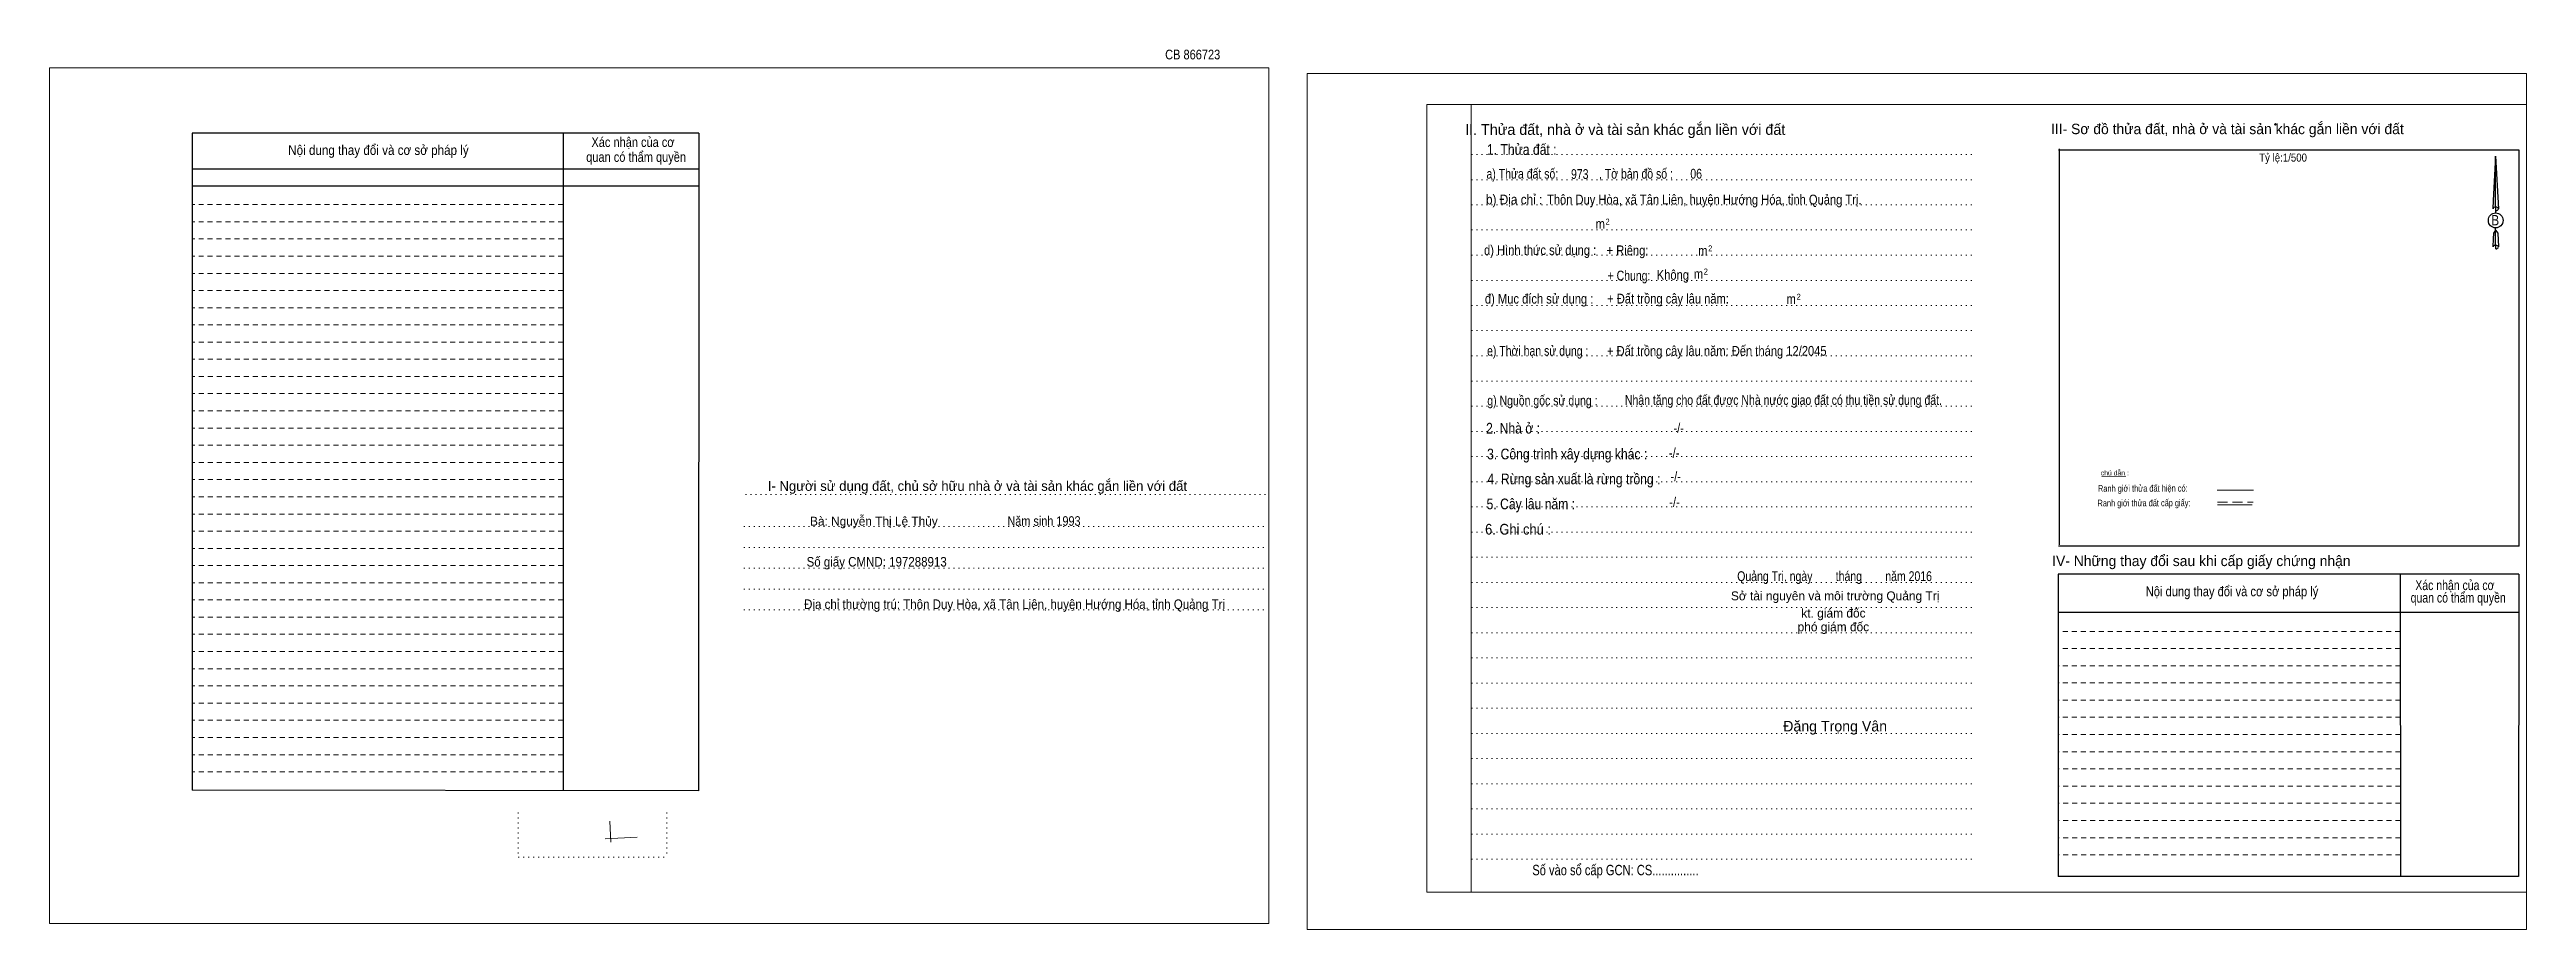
# Model space of a CAD drawing. Header units: metres. Extents: x 549239 to 550002, y 1838446 to 1838596.
# Drawn here: x 549239.2 to 549656.1, y 1838446.2 to 1838594.3 of the extents above; entities that cross this region are included whole.
import ezdxf
from ezdxf.enums import TextEntityAlignment as Align

# ---------------------------------------------------------------- set-up
doc = ezdxf.new("R2010")
doc.units = ezdxf.units.M
doc.header["$LTSCALE"] = 0.56
doc.header["$PDMODE"] = 32
doc.header["$PDSIZE"] = 0.28
for name, pattern in [('DOTTED', [1.5, 0.3, -1.2]), ('MEDIUM_DASHED', [4.5, 3, -1.5]), ('SHORT_DASHED', [2.7, 1.5, -1.2])]:
    doc.linetypes.add(name, pattern=pattern)
for name, color, linetype, lineweight in [('1', 7, 'DOTTED', 13), ('15', 7, 'Continuous', 13), ('18', 7, 'Continuous', 13), ('2', 7, 'SHORT_DASHED', 13), ('28', 7, 'Continuous', 13), ('55', 7, 'Continuous', 13)]:
    doc.layers.add(name, color=color, linetype=linetype, lineweight=lineweight)
doc.layers.add('40', color=7, linetype='Continuous')

msp = doc.modelspace()

# ---------------------------------------------------------------- texts
at = {"layer": '18'}
for s, height, p in [('II. Thửa đất, nhà ở và tài sản khác gắn liền với đất', 1.8, (549504.39, 1838579.9)), ('Sở tài nguyên và môi trường Quảng Trị', 1.5, (549539.72, 1838501.58)), ('kt. giám đốc', 1.5, (549539.43, 1838498.68)), ('phó giám đốc', 1.5, (549539.42, 1838496.37)), ('Đặng Trọng Vân', 1.782, (549539.715, 1838479.52))]:
    msp.add_text(s, height=height, dxfattribs=at).set_placement(p, align=Align.CENTER)
for s, height, width, p in [('1. Thửa đất :', 1.8, 0.85, (549486.975, 1838576.54)), ('a) Thửa đất số:              , Tờ bản đồ số : ', 1.65, 0.8, (549496.97, 1838572.53)), ('06', 1.65, 0.8, (549516.33, 1838572.54)), ('973', 1.65, 0.8, (549496.735, 1838572.48)), ('b) Địa chỉ : ', 1.65, 0.9, (549485.97, 1838568.2)), (' Thôn Duy Hòa, xã Tân Liên, huyện Hướng Hóa, tỉnh Quảng Trị.', 1.65, 0.85, (549517.43, 1838568.19)), ('B', 1.728, 0.85, (549650.815, 1838564.68)), (' m', 1.65, 0.85, (549499.925, 1838564.11)), ('2', 1, 0.75, (549501.415, 1838564.81)), ('d) Hình thức sử dụng :', 1.65, 0.85, (549490.065, 1838559.68)), ('+ Riêng: ', 1.65, 0.85, (549505.035, 1838559.64)), (' m', 1.65, 0.85, (549517.185, 1838559.58)), ('2', 1, 0.75, (549518.695, 1838560.3)), ('+ Đất trồng cây lâu năm:', 1.65, 0.85, (549511.59, 1838551.52)), ('       + Chung:', 1.65, 0.8, (549503.305, 1838555.4)), ('Không', 1.65, 0.85, (549512.405, 1838555.52)), (' m', 1.65, 0.85, (549516.445, 1838555.68)), ('2', 1, 0.75, (549517.955, 1838556.4)), ('đ) Mục đích sử dụng :', 1.65, 0.85, (549489.895, 1838551.5)), (' m', 1.65, 0.85, (549532.065, 1838551.46)), ('2', 1, 0.75, (549533.575, 1838552.16)), ('e) Thời hạn sử dụng :', 1.65, 0.8, (549489.66, 1838542.74)), ('+ Đất trồng cây lâu năm: Đến tháng 12/2045', 1.65, 0.85, (549519.795, 1838542.73)), ('g) Nguồn gốc sử dụng :', 1.65, 0.8, (549490.45, 1838534.38)), ('Nhận tặng cho đất được Nhà nước giao đất có thu tiền sử dụng đất.', 1.65, 0.8, (549531.01, 1838534.46)), ('2. Nhà ở :', 1.8, 0.85, (549485.505, 1838529.64)), ('3. Công trình xây dựng khác :', 1.8, 0.85, (549494.62, 1838525.3)), ('4. Rừng sản xuất là rừng trồng :', 1.8, 0.85, (549495.755, 1838521.1)), ('5. Cây lâu năm :', 1.8, 0.85, (549488.5, 1838516.9)), ('6. Ghi chú :', 1.8, 0.9, (549486.345, 1838512.64)), ('Quảng Trị, ngày        tháng        năm 2016', 1.65, 0.8, (549539.625, 1838504.82)), ('Số vào sổ cấp GCN: CS...............', 1.75, 0.8, (549502.74, 1838455.32))]:
    msp.add_text(s, height=height, dxfattribs=dict(at, width=width)).set_placement(p, align=Align.CENTER)
at = {"layer": '2'}
for s, height, width, p in [('Nội dung thay đổi và cơ sở pháp lý', 1.63, 0.9, (549294.55, 1838576.52)), ('Nội dung thay đổi và cơ sở pháp lý', 1.63, 0.9, (549294.55, 1838576.52)), ('Xác nhận của cơ', 1.63, 0.85, (549337.385, 1838577.86)), ('Xác nhận của cơ', 1.63, 0.85, (549337.385, 1838577.86)), (' quan có thẩm quyền', 1.63, 0.85, (549337.655, 1838575.36)), (' quan có thẩm quyền', 1.63, 0.85, (549337.655, 1838575.36)), ('Tỷ lệ:1/500', 1.35, 0.9, (549615.11, 1838575.4))]:
    msp.add_text(s, height=height, dxfattribs=dict(at, width=width)).set_placement(p, align=Align.CENTER)
at = {"layer": '28'}
for s, height, p in [('III- Sơ đồ thửa đất, nhà ở và tài sản khác gắn liền với đất', 1.75, (549605.73, 1838580.02)), ('I- Người sử dụng đất, chủ sở hữu nhà ở và tài sản khác gắn liền với đất', 1.653, (549395.355, 1838520)), ('Bà: Nguyễn Thị Lệ Thủy', 1.49, (549377.935, 1838514.15)), ('IV- Những thay đổi sau khi cấp giấy chứng nhận', 1.75, (549601.355, 1838507.34))]:
    msp.add_text(s, height=height, dxfattribs=at).set_placement(p, align=Align.CENTER)
for s, height, width, p in [('-/-', 1.65, 0.85, (549513.385, 1838529.74)), ('-/-', 1.65, 0.85, (549512.625, 1838525.56)), ('-/-', 1.65, 0.85, (549512.885, 1838521.6)), ('Năm sinh 1993', 1.61, 0.85, (549406.565, 1838514.12)), ('-/-', 1.65, 0.85, (549512.685, 1838517.28)), ('Số giấy CMND: 197288913', 1.61, 0.9, (549378.4, 1838507.26)), ('Nội dung thay đổi và cơ sở pháp lý', 1.65, 0.85, (549606.52, 1838502.26)), ('Xác nhận của cơ', 1.65, 0.8, (549644.025, 1838503.3)), ('Địa chỉ thường trú: Thôn Duy Hòa, xã Tân Liên, huyện Hướng Hóa, tỉnh Quảng Trị', 1.61, 0.9, (549401.61, 1838500.12)), (' quan có thẩm quyền', 1.65, 0.8, (549644.335, 1838501.2))]:
    msp.add_text(s, height=height, dxfattribs=dict(at, width=width)).set_placement(p, align=Align.CENTER)
at = {"layer": '40', "width": 0.85}
msp.add_text('CB 866723', height=1.63, dxfattribs=at).set_placement((549431.59, 1838592.6), align=Align.CENTER)
at = {"layer": '55', "width": 0.8}
for s, height, p in [('Ranh giới thửa đất hiện có:', 1.128, (549591.4987, 1838519.8575)), ('Ranh giới thửa đất cấp giấy:', 1.123, (549591.6987, 1838517.3981))]:
    msp.add_text(s, height=height, rotation=0.135, dxfattribs=at).set_placement(p, align=Align.CENTER)
at = {"layer": '55'}
msp.add_text('chú dẫn :', height=0.8278, rotation=359.974, dxfattribs=at).set_placement((549586.7898, 1838522.5989), align=Align.CENTER)

# ---------------------------------------------------------------- linework, layer by layer
at = {"layer": '1', "linetype": 'Continuous'}
for p, q in [((549470.97, 1838585), (549656.07, 1838585)), ((549470.97, 1838585), (549470.97, 1838452.5)), ((549656.07, 1838585), (549656.07, 1838451.38)), ((549470.97, 1838452.5), (549656.07, 1838452.5))]:
    msp.add_line(p, q, dxfattribs=at)
at = {"layer": '1'}
for p, q in [((549478.47, 1838585), (549478.47, 1838452.5)), ((549478.47, 1838585), (549478.47, 1838452.5)), ((549478.53, 1838576.6), (549563.07, 1838576.6)), ((549478.53, 1838572.36), (549563.07, 1838572.36)), ((549478.53, 1838568.12), (549563.07, 1838568.12)), ((549478.53, 1838563.9), (549563.07, 1838563.9)), ((549478.53, 1838559.66), (549563.07, 1838559.66)), ((549478.53, 1838555.42), (549563.07, 1838555.42)), ((549478.53, 1838551.18), (549563.07, 1838551.18)), ((549478.53, 1838546.96), (549563.07, 1838546.96)), ((549478.53, 1838542.7), (549563.07, 1838542.7)), ((549478.53, 1838538.48), (549563.07, 1838538.48)), ((549478.53, 1838534.24), (549563.07, 1838534.24)), ((549478.53, 1838530), (549563.07, 1838530)), ((549478.53, 1838525.76), (549563.07, 1838525.76)), ((549478.53, 1838521.54), (549563.07, 1838521.54)), ((549356.31, 1838519.38), (549444.37, 1838519.38)), ((549478.53, 1838517.3), (549563.07, 1838517.3)), ((549356.03, 1838513.98), (549444.07, 1838513.98)), ((549478.53, 1838513.06), (549563.07, 1838513.06)), ((549356.03, 1838510.48), (549444.07, 1838510.48)), ((549478.53, 1838508.82), (549563.07, 1838508.82)), ((549356.03, 1838506.98), (549444.07, 1838506.98)), ((549356.03, 1838503.48), (549444.07, 1838503.48)), ((549478.53, 1838504.58), (549563.07, 1838504.58)), ((549356.03, 1838499.98), (549444.07, 1838499.98)), ((549478.53, 1838500.36), (549563.07, 1838500.36)), ((549478.53, 1838496.12), (549563.07, 1838496.12)), ((549478.53, 1838491.88), (549563.07, 1838491.88)), ((549478.53, 1838487.64), (549563.07, 1838487.64)), ((549478.53, 1838483.42), (549563.07, 1838483.42)), ((549478.53, 1838479.18), (549563.07, 1838479.18)), ((549478.53, 1838474.94), (549563.07, 1838474.94)), ((549478.53, 1838470.7), (549563.07, 1838470.7)), ((549318.09, 1838465.86), (549318.09, 1838458.34)), ((549343.07, 1838465.86), (549343.07, 1838458.34)), ((549478.53, 1838466.48), (549563.07, 1838466.48)), ((549478.53, 1838462.24), (549563.07, 1838462.24)), ((549318.09, 1838458.34), (549343.07, 1838458.34)), ((549478.53, 1838458), (549563.07, 1838458))]:
    msp.add_line(p, q, dxfattribs=at)
at = {"layer": '1', "linetype": 'Continuous'}
for points in [[(549239.19, 1838447.2), (549444.39, 1838447.2), (549444.39, 1838591.2), (549239.19, 1838591.2)], [(549239.19, 1838591.2), (549444.39, 1838591.2), (549444.39, 1838447.2), (549239.19, 1838447.2)], [(549239.19, 1838447.2), (549444.39, 1838447.2), (549444.39, 1838591.2), (549239.19, 1838591.2)], [(549450.87, 1838446.2), (549656.07, 1838446.2), (549656.07, 1838590.2), (549450.87, 1838590.2)], [(549478.47, 1838585), (549656.07, 1838585), (549656.07, 1838452.5), (549478.47, 1838452.5)]]:
    msp.add_lwpolyline(points, close=True, dxfattribs=at)
at = {"layer": '15'}
for p, q in [((549338.09, 1838461.72), (549332.73, 1838461.46)), ((549333.51, 1838464.4), (549333.64, 1838460.9))]:
    msp.add_line(p, q, dxfattribs=at)
at = {"layer": '18', "lineweight": 25}
for p, q in [((549650.87, 1838576.3), (549651.35, 1838567.46)), ((549650.87, 1838576.3), (549651.35, 1838567.46)), ((549650.87, 1838576.3), (549651.35, 1838567.46)), ((549650.49, 1838568.84), (549650.41, 1838567.48)), ((549650.87, 1838567.76), (549650.87, 1838567.42)), ((549650.87, 1838567.42), (549650.87, 1838567.16)), ((549650.87, 1838567.16), (549650.87, 1838566.82)), ((549650.87, 1838567.16), (549650.87, 1838566.82)), ((549650.87, 1838567.16), (549650.87, 1838566.82)), ((549651.35, 1838567.46), (549651.35, 1838567.48)), ((549650.87, 1838563.84), (549650.87, 1838564.24)), ((549650.87, 1838563.84), (549650.87, 1838564.24)), ((549650.87, 1838563.84), (549650.87, 1838564.24)), ((549650.87, 1838563.84), (549651.23, 1838563.36)), ((549650.87, 1838563.84), (549651.23, 1838563.36)), ((549650.87, 1838563.84), (549651.23, 1838563.36)), ((549651.23, 1838563.36), (549651.35, 1838561.04)), ((549651.23, 1838563.36), (549651.35, 1838561.04)), ((549651.23, 1838563.36), (549651.35, 1838561.04)), ((549650.87, 1838561.34), (549650.87, 1838561)), ((549650.87, 1838561), (549650.87, 1838560.74)), ((549651.35, 1838561.04), (549651.35, 1838561.06))]:
    msp.add_line(p, q, dxfattribs=at)
for points in [[(549650.87, 1838567.76), (549650.87, 1838576.3), (549650.49, 1838568.84)], [(549650.87, 1838561.34), (549650.87, 1838563.84), (549650.55, 1838563.36), (549650.49, 1838562.42), (549650.41, 1838561.06)]]:
    msp.add_lwpolyline(points, dxfattribs=at)
msp.add_ellipse((549650.8936, 1838565.4997), major_axis=(0, 1.258), ratio=0.983453, dxfattribs=at)
for centre, start_param, end_param in [((549650.894, 1838567.4382), 1.57079633, 3.07445202), ((549650.894, 1838567.4382), 0.06714063, 1.57079633), ((549650.894, 1838567.4382), 4.71238898, 6.28318531), ((549650.894, 1838561.0177), 2.49106941, 3.07427841), ((549650.894, 1838561.0177), 1.57079633, 2.49106941), ((549650.894, 1838561.0177), 0.06714063, 1.57079633), ((549650.894, 1838561.0177), 4.71238898, 6.28318531)]:
    msp.add_ellipse(centre, major_axis=(0.4535, 0), ratio=0.655448, start_param=start_param, end_param=end_param, dxfattribs=at)
at = {"layer": '2', "linetype": 'Continuous', "lineweight": 25}
for p, q in [((549348.45, 1838580.16), (549263.19, 1838580.16)), ((549263.19, 1838580.16), (549263.19, 1838469.64)), ((549325.61, 1838580.16), (549325.65, 1838469.56)), ((549348.45, 1838574.12), (549263.29, 1838574.12)), ((549348.45, 1838571.24), (549263.29, 1838571.24))]:
    msp.add_line(p, q, dxfattribs=at)
at = {"layer": '2'}
for p, q in [((549325.61, 1838568.18), (549263.17, 1838568.18)), ((549325.61, 1838565.28), (549263.17, 1838565.28)), ((549325.61, 1838565.28), (549263.19, 1838565.28)), ((549325.61, 1838562.38), (549263.19, 1838562.38)), ((549325.61, 1838559.5), (549263.19, 1838559.5)), ((549325.61, 1838556.6), (549263.19, 1838556.6)), ((549325.61, 1838553.7), (549263.19, 1838553.7)), ((549325.61, 1838550.82), (549263.19, 1838550.82)), ((549325.63, 1838547.92), (549263.19, 1838547.92)), ((549325.63, 1838545.04), (549263.19, 1838545.04)), ((549325.63, 1838542.14), (549263.19, 1838542.14)), ((549325.63, 1838539.24), (549263.19, 1838539.24)), ((549325.63, 1838536.36), (549263.19, 1838536.36)), ((549325.63, 1838533.46), (549263.19, 1838533.46)), ((549325.63, 1838530.56), (549263.19, 1838530.56)), ((549325.63, 1838527.68), (549263.19, 1838527.68)), ((549325.63, 1838524.78), (549263.19, 1838524.78)), ((549325.63, 1838521.9), (549263.19, 1838521.9)), ((549325.63, 1838519), (549263.19, 1838519)), ((549325.63, 1838516.1), (549263.19, 1838516.1)), ((549325.63, 1838513.22), (549263.19, 1838513.22)), ((549325.63, 1838510.32), (549263.19, 1838510.32)), ((549325.65, 1838507.42), (549263.19, 1838507.42)), ((549325.65, 1838504.54), (549263.19, 1838504.54)), ((549325.65, 1838501.64), (549263.19, 1838501.64)), ((549325.65, 1838498.74), (549263.19, 1838498.74)), ((549325.65, 1838495.86), (549263.19, 1838495.86)), ((549325.65, 1838492.96), (549263.19, 1838492.96)), ((549634.83, 1838493.46), (549577.27, 1838493.46)), ((549325.65, 1838490.08), (549263.19, 1838490.08)), ((549325.65, 1838487.18), (549263.19, 1838487.18)), ((549634.85, 1838490.58), (549577.27, 1838490.58)), ((549634.85, 1838487.68), (549577.27, 1838487.68)), ((549325.65, 1838484.28), (549263.19, 1838484.28)), ((549634.85, 1838484.78), (549577.27, 1838484.78)), ((549325.65, 1838481.4), (549263.19, 1838481.4)), ((549325.65, 1838478.5), (549263.19, 1838478.5)), ((549634.85, 1838481.9), (549577.27, 1838481.9)), ((549634.85, 1838479), (549577.27, 1838479)), ((549325.65, 1838475.6), (549263.19, 1838475.6)), ((549634.85, 1838476.1), (549577.27, 1838476.1)), ((549325.65, 1838472.72), (549263.19, 1838472.72)), ((549634.87, 1838473.22), (549577.27, 1838473.22)), ((549634.87, 1838470.32), (549577.27, 1838470.32)), ((549634.87, 1838467.44), (549577.27, 1838467.44)), ((549634.87, 1838464.54), (549577.27, 1838464.54)), ((549634.87, 1838461.64), (549577.27, 1838461.64)), ((549634.89, 1838458.76), (549577.27, 1838458.76))]:
    msp.add_line(p, q, dxfattribs=at)
at = {"layer": '2', "linetype": 'Continuous', "lineweight": 25}
msp.add_lwpolyline([(549348.45, 1838580.16), (549348.41, 1838469.52), (549263.19, 1838469.64)], dxfattribs=at)
at = {"layer": '28', "lineweight": 25}
for p, q in [((549577.41, 1838577.56), (549577.41, 1838510.92)), ((549654.85, 1838510.7), (549577.33, 1838510.7)), ((549634.83, 1838506), (549634.89, 1838455.12)), ((549654.79, 1838506), (549654.75, 1838455.12)), ((549654.77, 1838499.54), (549577.27, 1838499.54)), ((549654.75, 1838455.12), (549577.27, 1838455.12))]:
    msp.add_line(p, q, dxfattribs=at)
at = {"layer": '28', "linetype": 'SHORT_DASHED'}
msp.add_line((549634.83, 1838496.36), (549577.27, 1838496.36), dxfattribs=at)
at = {"layer": '28', "lineweight": 25}
for points in [[(549654.85, 1838510.7), (549654.85, 1838577.34), (549577.33, 1838577.34)], [(549654.79, 1838506), (549577.27, 1838506), (549577.27, 1838455.12)]]:
    msp.add_lwpolyline(points, dxfattribs=at)
at = {"layer": '28'}
msp.add_point((549613.81, 1838581.66), dxfattribs=at)
at = {"layer": '55'}
for p, q in [((549584.63, 1838522.4), (549588.67, 1838522.46)), ((549604.01, 1838520.14), (549610.11, 1838520.14)), ((549604.07, 1838517.66), (549609.93, 1838517.66)), ((549604.07, 1838517.66), (549609.93, 1838517.66))]:
    msp.add_line(p, q, dxfattribs=at)
at = {"layer": '55', "linetype": 'MEDIUM_DASHED'}
msp.add_line((549604.07, 1838518.1), (549610.07, 1838518.1), dxfattribs=at)

msp.set_redraw_order([(e.dxf.handle, doc.entitydb.next_handle()) for e in msp.query("TEXT MTEXT ATTDEF DIMENSION ARC_DIMENSION")])  # texts and dimensions are drawn at this point

doc.saveas('drawing.dxf')
